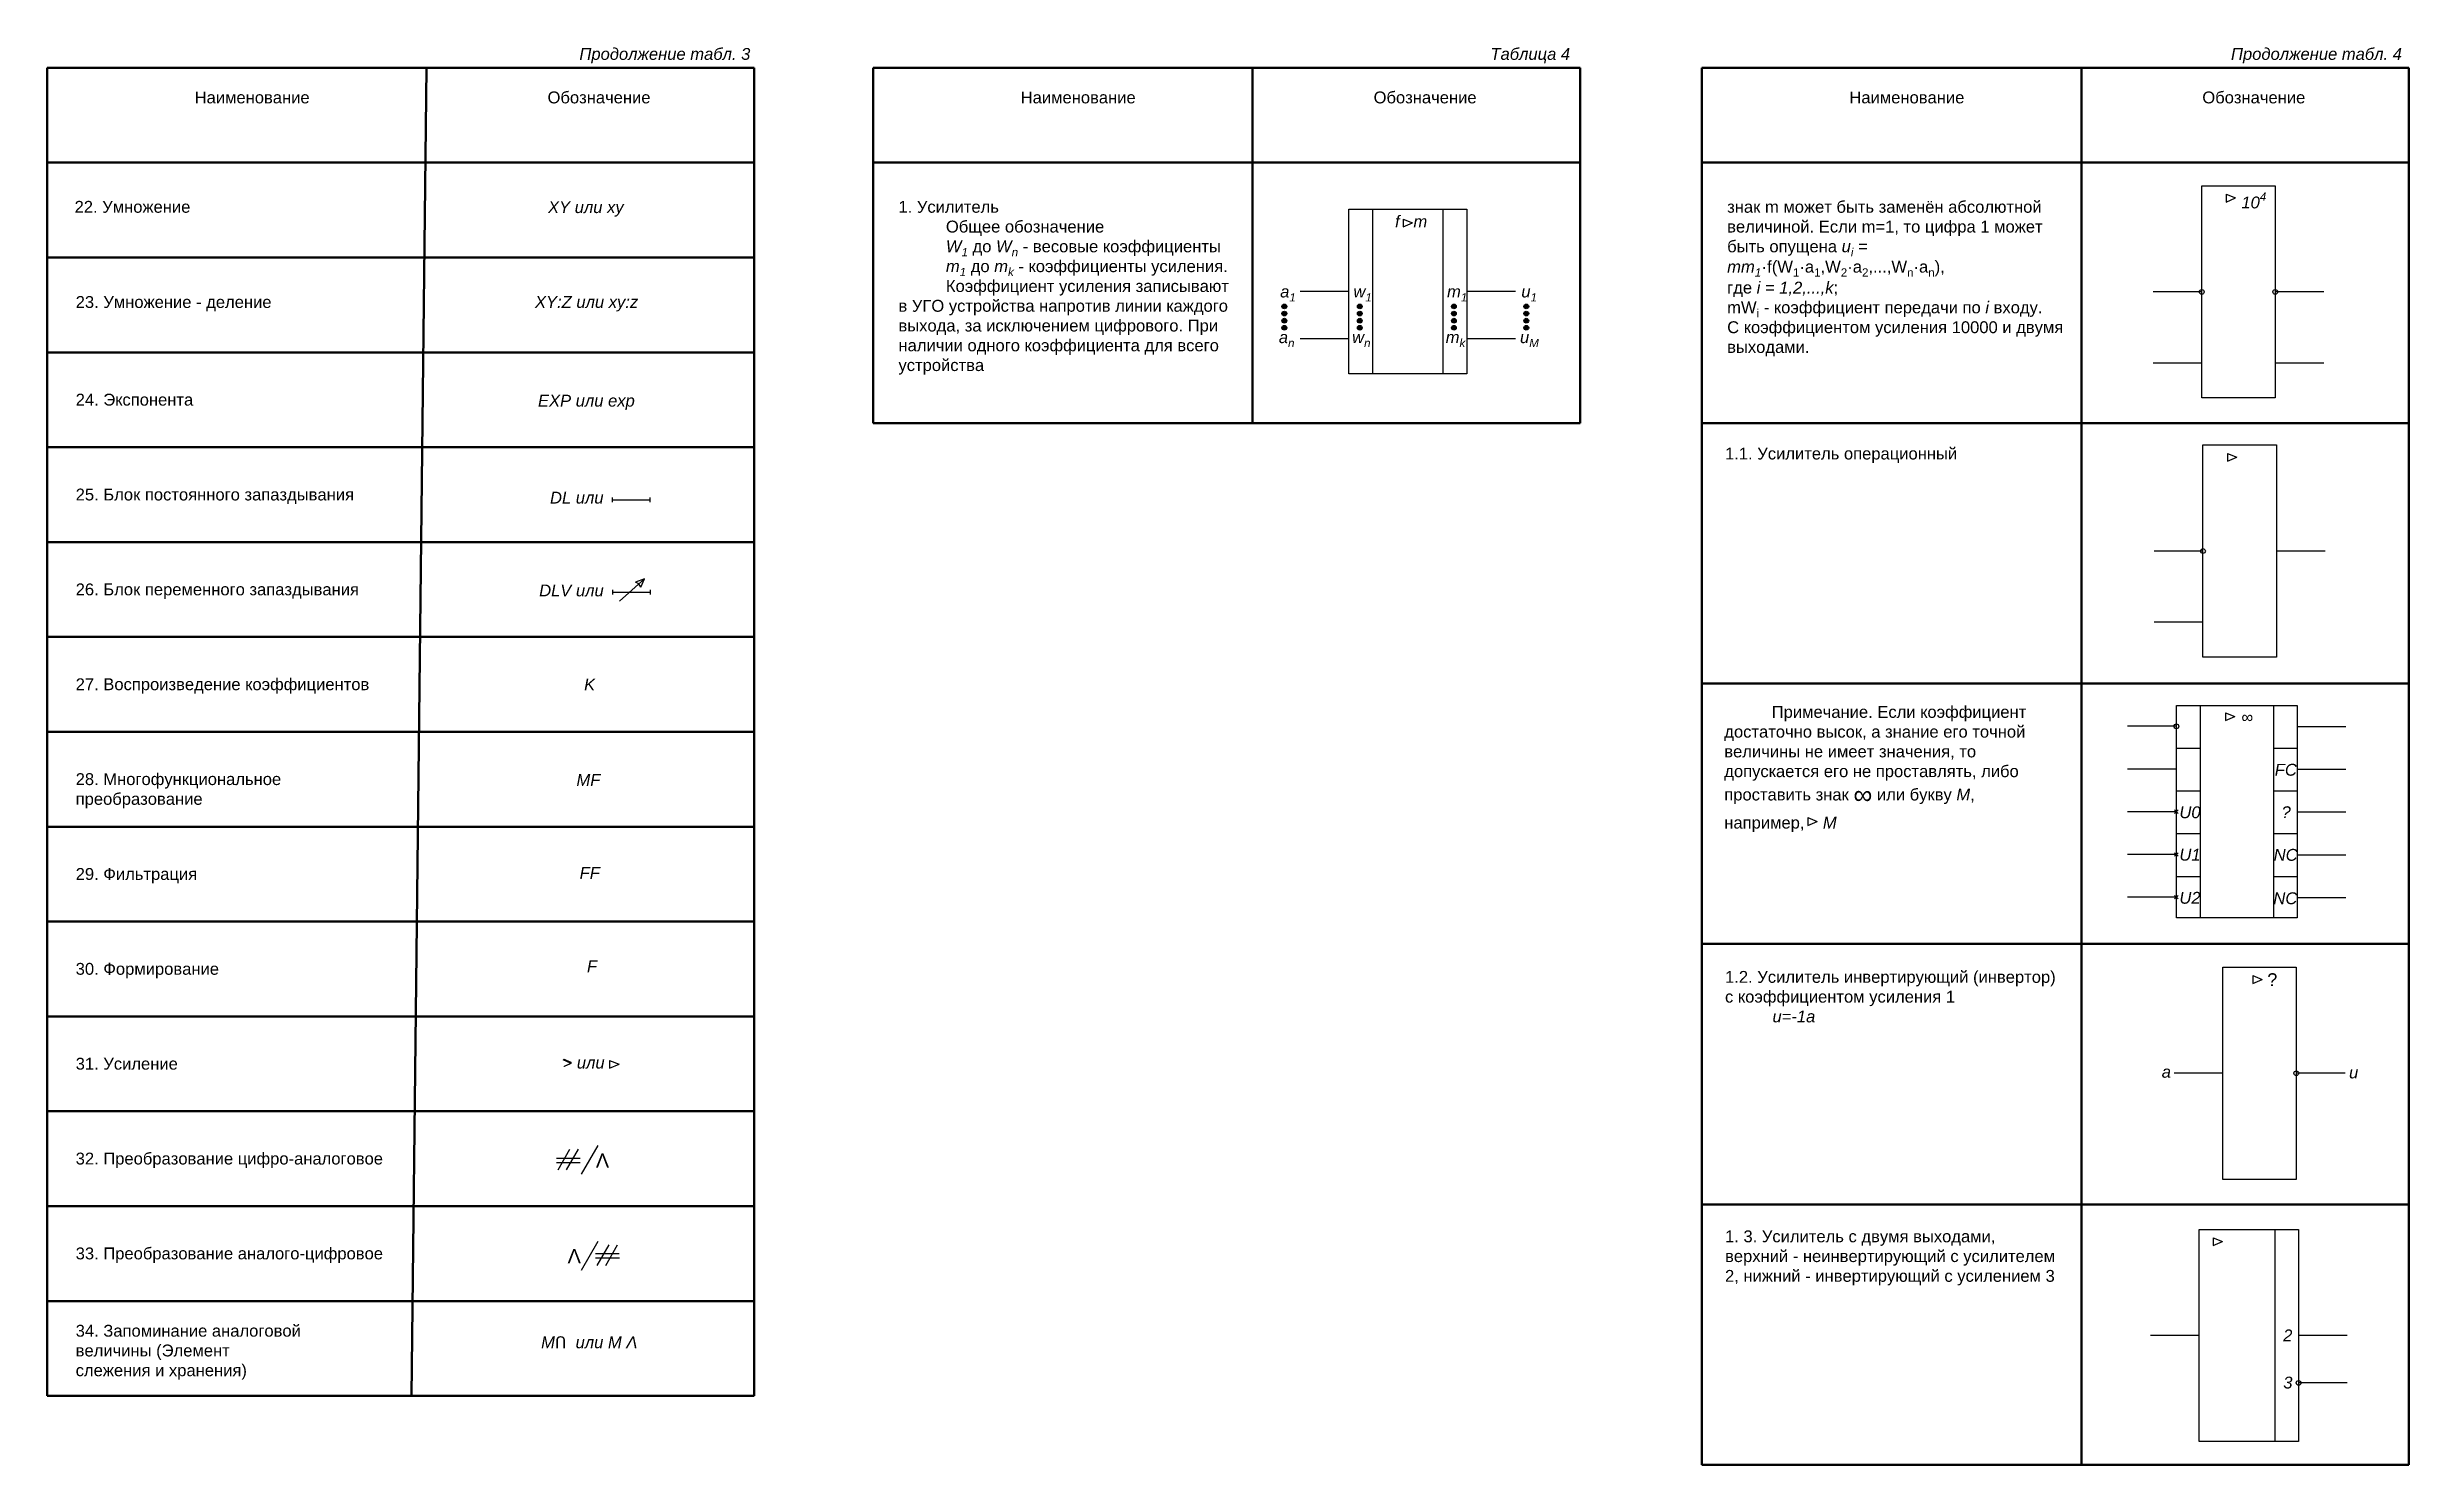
# Model space of a CAD drawing. Header units: millimetres. Extents: x 2750 to 14339, y 845 to 4295.
# Drawn here: x 3300.8 to 3798.7, y 2030 to 2328.9 of the extents above; entities that cross this region are included whole.
import ezdxf

# ---------------------------------------------------------------- set-up
doc = ezdxf.new("R2010")
doc.units = ezdxf.units.MM
doc.layers.add('Слой1', color=3, linetype='Continuous', lineweight=50)
doc.layers.add('толстые линии', color=1, linetype='Continuous', lineweight=211)
doc.styles.get("Standard").update_dxf_attribs({"font": 'arial.ttf'})
pattern_1 = [(0, (-538.388, 73.358), (0, 6.985), [5.08, -1.905]), (90, (-538.388, 73.358), (-6.985, 4e-16), [5.08, -1.905])]

msp = doc.modelspace()

# ---------------------------------------------------------------- texts
at = {"char_height": 2.5, "attachment_point": 1}
for s, width, insert in [('\\A1;{\\fArial|b0|i1|c204|p34;XY или xy}', 61.0426, (3406.34, 2296.39)), ('{\\fArial|b0|i1|c204|p34;XY:Z или xy:z}', 22.0336, (3403.59, 2276.4)), ('{\\fArial|b0|i1|c204|p34;EXP или exp}', 22.7896, (3404.22, 2255.59)), ('{\\fArial|b0|i1|c204|p34;DL или }', 11.7433, (3406.76, 2235.14)), ('{\\fArial|b0|i1|c204|p34;DLV или  }', 19.8298, (3404.47, 2215.58)), ('{\\fArial|b0|i1|c204|p34;K}', 18.6085, (3413.95, 2195.75)), ('{\\fArial|b0|i1|c204|p34;MF}', 18.6085, (3412.34, 2175.63)), ('{\\fArial|b0|i1|c204|p34;FF}', 22.9771, (3413.01, 2156.02)), ('{\\fArial|b0|i1|c204|p34;F}', 22.9771, (3414.55, 2136.34)), ('{\\fArial|b0|i1|c204|p34;> или  }', 54.1948, (3409.41, 2116.03))]:
    msp.add_mtext_dynamic_manual_height_columns(s, width=width, gutter_width=12.5, heights=[0], dxfattribs=dict(at, insert=insert))
at = {"attachment_point": 1}
for s, insert, char_height, width in [('∞', (3763.38, 2188.9), 2.5, 2.0699), ('Ʌ', (3416.43, 2095.62), 3, 1.8209), ('Ʌ', (3410.48, 2075.49), 3, 1.8209), ('{\\fArial|b0|i1|c204|p34;MՈ  или M Ʌ}', (3404.89, 2057.06), 2.5, 25.8804)]:
    msp.add_mtext(s, dxfattribs=dict(at, insert=insert, char_height=char_height, width=width))
at = {"layer": 'Слой1', "char_height": 2.5, "attachment_point": 1}
for s, width, gutter_width, heights, insert in [('{\\fArial|b0|i1|c204|p34;                      Продолжение табл. 3}', 61.7882, 12.5, [0], (3391.61, 2328.69)), ('{\\fArial|b0|i1|c204|p34;                      Таблица 4}', 61.7882, 12.5, [0], (3583.7, 2328.69)), ('{\\fArial|b0|i1|c204|p34;                      Продолжение табл. 4}', 61.7882, 12.5, [0], (3739.84, 2328.69)), ('Наименование', 2.5, 12.5, [0], (3331.83, 2319.52)), ('Обозначение', 2.5, 12.5, [0], (3406.24, 2319.52)), ('Наименование', 2.5, 12.5, [0], (3506, 2319.52)), ('Обозначение', 2.5, 12.5, [0], (3580.41, 2319.52)), ('Наименование', 2.5, 12.5, [0], (3680.73, 2319.52)), ('Обозначение', 2.5, 12.5, [0], (3755.14, 2319.52)), ('22. Умножение', 71.1369, 12.5, [14.15], (3306.52, 2296.46)), ('\\A1;1. Усилитель\\P^IОбщее обозначение \\P^I{\\fArial|b0|i1|c204|p34;W\\H0.7x;\\S^ 1;} до {\\fArial|b0|i1|c204|p34;W\\H0.7x;\\S^ n;} - весовые коэффициенты\\P^I{\\fArial|b0|i1|c204|p34;m\\H0.7x;\\S^ 1;} до {\\fArial|b0|i1|c204|p34;m\\H0.7x;\\S^ k;} - коэффициенты усиления.\\P^IКоэффициент усиления записывают в УГО устройства напротив линии каждого выхода, за исключением цифрового. При наличии одного коэффициента для всего устройства', 71.1369, 12.5, [66.26], (3480.23, 2296.46)), ('\\P\\P^I', 71.1369, 0, [14.15], (3480.68, 2297.98)), ('\\A1;знак m может быть заменён абсолютной величиной. Если m=1, то цифра 1 может быть опущена {\\fArial|b0|i1|c204|p34;u\\H0.7x;\\S^ i;\\H1.42857x; = mm\\H0.7x;\\S^ 1;\\fArial|b0|i0|c204|p34;\\H1.54761x;·}f(W{\\H0.7x;\\S^ 1;}·a{\\H0.7x;\\S^ 1;},W{\\H0.7x;\\S^ 2;}·a{\\H0.7x;\\S^ 2;},...,W{\\H0.7x;\\S^ n;}·a{\\H0.7x;\\S^ n;}), \\Pгде {\\fArial|b0|i1|c204|p34;i = 1,2,...,k};\\PmW{\\H0.7x;\\S^ i;} - коэффициент передачи по {\\fArial|b0|i1|c204|p34;i} входу.\\PС коэффициентом усиления 10000 и двумя выходами.', 71.1369, 12.5, [66.26], (3654.96, 2296.46)), ('\\A1;{\\fArial|b0|i1|c204|p34;10\\H0.7x;\\S4^ ;}', 2.5, 12.5, [0], (3763.38, 2298.23)), ('{\\fArial|b0|i1|c204|p34;f   m}', 8.4159, 12.5, [0], (3584.93, 2293.37)), ('\\A1;{\\fArial|b0|i1|c204|p34;a\\H0.7x;\\S^ 1;}', 8.4159, 12.5, [0], (3560.71, 2278.6)), ('\\A1;{\\fArial|b0|i1|c204|p34;w\\H0.7x;\\S^ 1;}', 8.4159, 12.5, [0], (3576.16, 2278.6)), ('\\A1;{\\fArial|b0|i1|c204|p34;m\\H0.7x;\\S^ 1;}', 8.4159, 12.5, [0], (3595.89, 2278.6)), ('\\A1;{\\fArial|b0|i1|c204|p34;u\\H0.7x;\\S^ 1;}', 8.4159, 12.5, [0], (3611.56, 2278.6)), ('\\A1;{\\fArial|b0|i1|c204|p34;a\\H0.7x;\\S^ n;}', 8.4159, 12.5, [0], (3560.43, 2268.97)), ('\\A1;{\\fArial|b0|i1|c204|p34;w\\H0.7x;\\S^ n;}', 8.4159, 12.5, [0], (3575.88, 2268.97)), ('\\A1;{\\fArial|b0|i1|c204|p34;m\\H0.7x;\\S^ k;}', 8.4159, 12.5, [0], (3595.61, 2268.97)), ('\\A1;{\\fArial|b0|i1|c204|p34;u\\H0.7x;\\S^ M;}', 8.4159, 12.5, [0], (3611.28, 2268.97)), ('\\A1;1.1. Усилитель операционный\\P^I', 71.1369, 12.5, [66.26], (3654.51, 2244.44)), ('\\A1;^IПримечание. Если коэффициент достаточно высок, а знание его точной величины не имеет значения, то допускается его не проставлять, либо проставить знак {\\H1.6x;∞} или букву {\\fArial|b0|i1|c204|p34;M}, \\Pнапример,    {\\fArial|b0|i1|c204|p34;M}\\P^I', 71.1369, 12.5, [66.26], (3654.35, 2189.97)), ('{\\fArial|b0|i1|c204|p34;FC}', 13.2399, 12.5, [0], (3770.42, 2177.77)), ('{\\fArial|b0|i1|c204|p34;U0}', 13.2399, 12.5, [0], (3750.31, 2168.81)), ('{\\fArial|b0|i1|c204|p34;?}', 13.2399, 12.5, [0], (3771.85, 2168.82)), ('{\\fArial|b0|i1|c204|p34;U1}', 13.2399, 12.5, [0], (3750.31, 2159.86)), ('{\\fArial|b0|i1|c204|p34;NC}', 13.2399, 12.5, [0], (3770.19, 2159.83)), ('{\\fArial|b0|i1|c204|p34;U2}', 13.2399, 12.5, [0], (3750.31, 2150.78)), ('{\\fArial|b0|i1|c204|p34;NC}', 13.2399, 12.5, [0], (3770.12, 2150.68)), ('\\A1;1.2. Усилитель инвертирующий (инвертор)\\Pс коэффициентом усиления 1\\P^I{\\fArial|b0|i1|c204|p34;u=-1a^I}', 71.1369, 12.5, [66.26], (3654.51, 2134.1)), ('{\\H1.08333x;?}', 13.2399, 12.5, [0], (3768.84, 2133.62)), ('{\\fArial|b0|i1|c204|p34;a}', 2.5, 12.5, [0], (3746.58, 2114.09)), ('{\\fArial|b0|i1|c204|p34;u}', 2.5, 12.5, [0], (3786.08, 2113.95)), ('\\A1;1. 3. Усилитель с двумя выходами, \\Pверхний - неинвертирующий с усилителем 2, нижний - инвертирующий с усилением 3', 71.1369, 12.5, [66.26], (3654.51, 2079.4)), ('{\\fArial|b0|i1|c204|p34;2}', 2.5, 12.5, [0], (3772.19, 2058.52)), ('{\\fArial|b0|i1|c204|p34;3}', 2.5, 12.5, [0], (3772.21, 2048.57))]:
    msp.add_mtext_dynamic_manual_height_columns(s, width=width, gutter_width=gutter_width, heights=heights, dxfattribs=dict(at, insert=insert))
for s, insert, width in [('23. Умножение - деление', (3306.75, 2276.39), 71.2413), ('25. Блок постоянного запаздывания', (3306.75, 2235.8), 68.1082), ('26. Блок переменного запаздывания', (3306.75, 2215.8), 64.0126), ('27. Воспроизведение коэффициентов', (3306.75, 2195.8), 66.5385), ('28. Многофункциональное преобразование', (3306.75, 2175.8), 47.5813), ('29. Фильтрация', (3306.75, 2155.8), 57.3744), ('30. Формирование', (3306.75, 2135.8), 47.5813), ('31. Усиление', (3306.75, 2115.8), 71.2413), ('33. Преобразование аналого-цифровое', (3306.75, 2075.8), 65.193), ('34. Запоминание аналоговой величины (Элемент слежения и хранения)', (3306.75, 2059.5), 47.5813)]:
    msp.add_mtext(s, dxfattribs=dict(at, insert=insert, width=width))
at = {"layer": 'толстые линии', "color": 3, "char_height": 2.5, "width": 75.9979, "attachment_point": 1}
for s, insert in [('24. Экспонента', (3306.75, 2255.8)), ('32. Преобразование цифро-аналоговое', (3306.75, 2095.8))]:
    msp.add_mtext(s, dxfattribs=dict(at, insert=insert))

# ---------------------------------------------------------------- hatches: boundary and pattern name
h = msp.add_hatch()
h.set_pattern_fill('ANGLE', color=256)
h.set_pattern_definition(pattern_1)
h.paths.add_polyline_path([(3564.78, 2295.11, 1), (3563.78, 2295.11, 1)])
h.paths.add_polyline_path([(3563.78, 2293.61, 1), (3564.78, 2293.61, 1)])
h.paths.add_polyline_path([(3564.78, 2292.11, 1), (3563.78, 2292.11, 1)])
h.paths.add_polyline_path([(3564.78, 2290.61, 1), (3563.78, 2290.61, 1)])
h = msp.add_hatch()
h.set_pattern_fill('ANGLE', color=256)
h.set_pattern_definition(pattern_1)
h.paths.add_polyline_path([(3563.78, 2289.11, 1), (3564.78, 2289.11, 1)])
h = msp.add_hatch()
h.set_pattern_fill('ANGLE', color=256)
h.set_pattern_definition(pattern_1)
h.paths.add_polyline_path([(3564.78, 2286.11, 1), (3563.78, 2286.11, 1)])
h = msp.add_hatch()
h.set_pattern_fill('ANGLE', color=256)
h.set_pattern_definition(pattern_1)
h.paths.add_polyline_path([(3564.78, 2284.61, 1), (3563.78, 2284.61, 1)])
h = msp.add_hatch(color=256)
h.dxf.hatch_style = 1
h.paths.add_polyline_path([(3561.09, 2274.2, 1), (3562.09, 2274.2, 1)])
h.paths.add_polyline_path([(3562.09, 2272.7, 1), (3561.09, 2272.7, 1)])
h.paths.add_polyline_path([(3562.09, 2271.2, 1), (3561.09, 2271.2, 1)])
h.paths.add_polyline_path([(3561.09, 2269.7, 1), (3562.09, 2269.7, 1)])
h = msp.add_hatch(color=256)
h.dxf.hatch_style = 1
h.paths.add_polyline_path([(3577, 2274.2, 1), (3578, 2274.2, 1)])
h.paths.add_polyline_path([(3578, 2272.7, 1), (3577, 2272.7, 1)])
h.paths.add_polyline_path([(3578, 2271.2, 1), (3577, 2271.2, 1)])
h.paths.add_polyline_path([(3577, 2269.7, 1), (3578, 2269.7, 1)])
h = msp.add_hatch(color=256)
h.dxf.hatch_style = 1
h.paths.add_polyline_path([(3596.85, 2274.2, 1), (3597.85, 2274.2, 1)])
h.paths.add_polyline_path([(3597.85, 2272.7, 1), (3596.85, 2272.7, 1)])
h.paths.add_polyline_path([(3597.85, 2271.2, 1), (3596.85, 2271.2, 1)])
h.paths.add_polyline_path([(3596.85, 2269.7, 1), (3597.85, 2269.7, 1)])
h = msp.add_hatch(color=256)
h.dxf.hatch_style = 1
h.paths.add_polyline_path([(3612.11, 2274.2, 1), (3613.11, 2274.2, 1)])
h.paths.add_polyline_path([(3613.11, 2272.7, 1), (3612.11, 2272.7, 1)])
h.paths.add_polyline_path([(3613.11, 2271.2, 1), (3612.11, 2271.2, 1)])
h.paths.add_polyline_path([(3612.11, 2269.7, 1), (3613.11, 2269.7, 1)])
h = msp.add_hatch()
h.set_pattern_fill('ANGLE', color=256)
h.set_pattern_definition([(0, (0, 0), (0, 6.985), [5.08, -1.905]), (90, (0, 0), (-6.985, 4e-16), [5.08, -1.905])])
h.paths.add_polyline_path([(3426.71, 2216.76), (3424.8, 2216.09), (3425.51, 2215.7)])
h.paths.add_polyline_path([(3426.71, 2216.76), (3425.51, 2215.7), (3425.88, 2215.01)])

# ---------------------------------------------------------------- linework, layer by layer
for p, q in [((3760.17, 2297.87), (3760.17, 2296.22)), ((3760.17, 2297.87), (3762.16, 2297.07)), ((3760.17, 2296.22), (3762.16, 2297.07)), ((3580.21, 2294.74), (3580.21, 2259.99)), ((3586.62, 2292.61), (3586.62, 2290.97)), ((3586.62, 2292.61), (3588.61, 2291.81)), ((3586.62, 2290.97), (3588.61, 2291.81)), ((3595.04, 2294.74), (3595.04, 2259.99)), ((3575.21, 2277.36), (3564.93, 2277.36)), ((3610.31, 2277.36), (3600.04, 2277.36)), ((3755.03, 2277.28), (3744.76, 2277.28)), ((3780.78, 2277.28), (3770.51, 2277.28)), ((3575.21, 2267.36), (3564.93, 2267.36)), ((3610.31, 2267.36), (3600.04, 2267.36)), ((3755.03, 2262.28), (3744.76, 2262.28)), ((3780.78, 2262.28), (3770.51, 2262.28)), ((3760.42, 2243.22), (3760.42, 2241.58)), ((3760.42, 2243.22), (3762.41, 2242.42)), ((3760.42, 2241.58), (3762.41, 2242.42)), ((3419.94, 2233.43), (3419.94, 2233.93)), ((3419.94, 2233.43), (3427.89, 2233.43)), ((3419.94, 2232.93), (3419.94, 2233.43)), ((3427.89, 2233.43), (3427.89, 2233.93)), ((3427.89, 2232.93), (3427.89, 2233.43)), ((3755.28, 2222.64), (3745.01, 2222.64)), ((3781.03, 2222.64), (3770.75, 2222.64)), ((3421.38, 2212.07), (3426.71, 2216.76)), ((3426.71, 2216.76), (3424.8, 2216.09)), ((3425.51, 2215.7), (3424.8, 2216.09)), ((3425.88, 2215.01), (3426.71, 2216.76)), ((3420.03, 2213.98), (3420.03, 2214.48)), ((3420.03, 2213.98), (3427.98, 2213.98)), ((3420.03, 2213.48), (3420.03, 2213.98)), ((3425.88, 2215.01), (3425.51, 2215.7)), ((3427.98, 2213.98), (3427.98, 2214.48)), ((3427.98, 2213.48), (3427.98, 2213.98)), ((3755.28, 2207.64), (3745.01, 2207.64)), ((3754.67, 2190.05), (3754.67, 2145.32)), ((3760.03, 2188.52), (3760.03, 2186.88)), ((3760.03, 2188.52), (3762.02, 2187.72)), ((3760.03, 2186.88), (3762.02, 2187.72)), ((3770.14, 2190.05), (3770.14, 2145.32)), ((3749.67, 2185.68), (3739.39, 2185.68)), ((3749.67, 2181.05), (3754.67, 2181.05)), ((3770.14, 2181.05), (3775.14, 2181.05)), ((3785.41, 2185.55), (3775.14, 2185.55)), ((3749.67, 2176.68), (3739.39, 2176.68)), ((3785.41, 2176.55), (3775.14, 2176.55)), ((3749.67, 2172.05), (3754.67, 2172.05)), ((3770.14, 2172.05), (3775.14, 2172.05)), ((3671.98, 2166.44), (3671.98, 2164.79)), ((3671.98, 2166.44), (3673.96, 2165.64)), ((3749.67, 2167.68), (3739.39, 2167.68)), ((3749.31, 2167.33), (3750.02, 2168.04)), ((3749.31, 2168.04), (3750.02, 2167.33)), ((3785.41, 2167.55), (3775.14, 2167.55)), ((3671.98, 2164.79), (3673.96, 2165.64)), ((3749.67, 2163.05), (3754.67, 2163.05)), ((3770.14, 2163.05), (3775.14, 2163.05)), ((3749.67, 2158.68), (3739.39, 2158.68)), ((3749.31, 2158.33), (3750.02, 2159.04)), ((3749.31, 2159.04), (3750.02, 2158.33)), ((3785.41, 2158.55), (3775.14, 2158.55)), ((3749.67, 2154.05), (3754.67, 2154.05)), ((3770.14, 2154.05), (3775.14, 2154.05)), ((3749.67, 2149.68), (3739.39, 2149.68)), ((3749.31, 2149.33), (3750.02, 2150.04)), ((3749.31, 2150.04), (3750.02, 2149.33)), ((3785.41, 2149.55), (3775.14, 2149.55)), ((3765.8, 2133.12), (3765.8, 2131.48)), ((3765.8, 2133.12), (3767.78, 2132.32)), ((3765.8, 2131.48), (3767.78, 2132.32)), ((3409.47, 2115.45), (3410.98, 2114.75)), ((3419.33, 2115.26), (3419.33, 2113.61)), ((3419.33, 2115.26), (3421.31, 2114.46)), ((3419.33, 2113.61), (3421.31, 2114.46)), ((3759.49, 2112.54), (3749.22, 2112.54)), ((3785.24, 2112.54), (3774.96, 2112.54)), ((3408.47, 2092.18), (3410.97, 2096.51)), ((3410.25, 2092.17), (3412.75, 2096.5)), ((3413.4, 2091.27), (3416.9, 2097.33)), ((3408.11, 2094.66), (3413.11, 2094.66)), ((3408.13, 2093.75), (3413.13, 2093.75)), ((3413.4, 2071.04), (3416.9, 2077.1)), ((3416.72, 2072.01), (3419.22, 2076.34)), ((3418.51, 2072.01), (3421.01, 2076.34)), ((3757.43, 2077.84), (3757.43, 2076.19)), ((3757.43, 2077.84), (3759.41, 2077.04)), ((3757.43, 2076.19), (3759.41, 2077.04)), ((3770.44, 2079.62), (3770.44, 2034.89)), ((3416.37, 2074.5), (3421.37, 2074.5)), ((3416.38, 2073.59), (3421.38, 2073.59)), ((3754.47, 2057.26), (3744.19, 2057.26)), ((3785.71, 2057.26), (3775.44, 2057.26)), ((3785.71, 2047.26), (3775.44, 2047.26))]:
    msp.add_line(p, q)
for points in [[(3755.03, 2299.65), (3770.51, 2299.65), (3770.51, 2254.92), (3755.03, 2254.92)], [(3575.21, 2294.74), (3600.04, 2294.74), (3600.04, 2259.99), (3575.21, 2259.99)], [(3755.28, 2245.01), (3770.75, 2245.01), (3770.75, 2200.28), (3755.28, 2200.28)], [(3749.67, 2190.05), (3775.14, 2190.05), (3775.14, 2145.32), (3749.67, 2145.32)], [(3759.49, 2134.91), (3774.96, 2134.91), (3774.96, 2090.17), (3759.49, 2090.17)], [(3754.47, 2079.62), (3775.44, 2079.62), (3775.44, 2034.89), (3754.47, 2034.89)]]:
    msp.add_lwpolyline(points, close=True)
for centre in [(3755.03, 2277.28), (3770.51, 2277.28), (3561.59, 2274.2), (3561.59, 2272.7), (3561.59, 2271.2), (3577.5, 2274.2), (3577.5, 2272.7), (3577.5, 2271.2), (3597.35, 2274.2), (3597.35, 2272.7), (3597.35, 2271.2), (3612.61, 2274.2), (3612.61, 2272.7), (3612.61, 2271.2), (3561.59, 2269.7), (3577.5, 2269.7), (3597.35, 2269.7), (3612.61, 2269.7), (3755.28, 2222.64), (3749.67, 2185.68), (3774.96, 2112.54), (3775.44, 2047.26)]:
    msp.add_circle(centre, 0.5)
at = {"layer": 'Слой1'}
for p, q in [((3300.75, 2324.52), (3449.78, 2324.52)), ((3300.75, 2044.52), (3300.75, 2324.52)), ((3380.75, 2324.52), (3377.55, 2044.52)), ((3449.78, 2324.52), (3449.78, 2044.52)), ((3474.91, 2324.52), (3623.94, 2324.52)), ((3474.91, 2249.61), (3474.91, 2324.52)), ((3554.91, 2324.52), (3554.91, 2249.61)), ((3623.94, 2324.52), (3623.94, 2249.61)), ((3649.65, 2324.52), (3798.67, 2324.52)), ((3649.65, 2029.99), (3649.65, 2324.52)), ((3729.65, 2324.52), (3729.65, 2029.99)), ((3798.67, 2324.52), (3798.67, 2029.99)), ((3300.75, 2304.52), (3449.78, 2304.52)), ((3474.91, 2304.52), (3623.94, 2304.52)), ((3649.65, 2304.52), (3798.67, 2304.52)), ((3449.78, 2284.52), (3300.75, 2284.52)), ((3300.75, 2264.52), (3449.78, 2264.52)), ((3474.91, 2249.61), (3623.94, 2249.61)), ((3649.65, 2249.61), (3798.67, 2249.61)), ((3300.75, 2244.52), (3449.78, 2244.52)), ((3300.75, 2224.52), (3449.78, 2224.52)), ((3300.75, 2204.52), (3449.78, 2204.52)), ((3649.65, 2194.71), (3798.67, 2194.71)), ((3300.75, 2184.52), (3449.78, 2184.52)), ((3300.75, 2184.52), (3449.78, 2184.52)), ((3300.75, 2164.52), (3449.78, 2164.52)), ((3300.75, 2164.52), (3449.78, 2164.52)), ((3300.75, 2144.52), (3449.78, 2144.52)), ((3300.75, 2144.52), (3449.78, 2144.52)), ((3649.65, 2139.8), (3798.67, 2139.8)), ((3300.75, 2124.52), (3449.78, 2124.52)), ((3300.75, 2124.52), (3449.78, 2124.52)), ((3300.75, 2124.52), (3449.78, 2124.52)), ((3300.75, 2104.52), (3449.78, 2104.52)), ((3300.75, 2084.52), (3449.78, 2084.52)), ((3649.65, 2084.9), (3798.67, 2084.9)), ((3300.75, 2064.52), (3449.78, 2064.52)), ((3300.75, 2044.52), (3449.78, 2044.52)), ((3649.65, 2029.99), (3798.67, 2029.99))]:
    msp.add_line(p, q, dxfattribs=at)

msp.set_redraw_order([(e.dxf.handle, doc.entitydb.next_handle()) for e in msp.query("TEXT MTEXT ATTDEF DIMENSION ARC_DIMENSION")])  # texts and dimensions are drawn at this point

doc.saveas('drawing.dxf')
